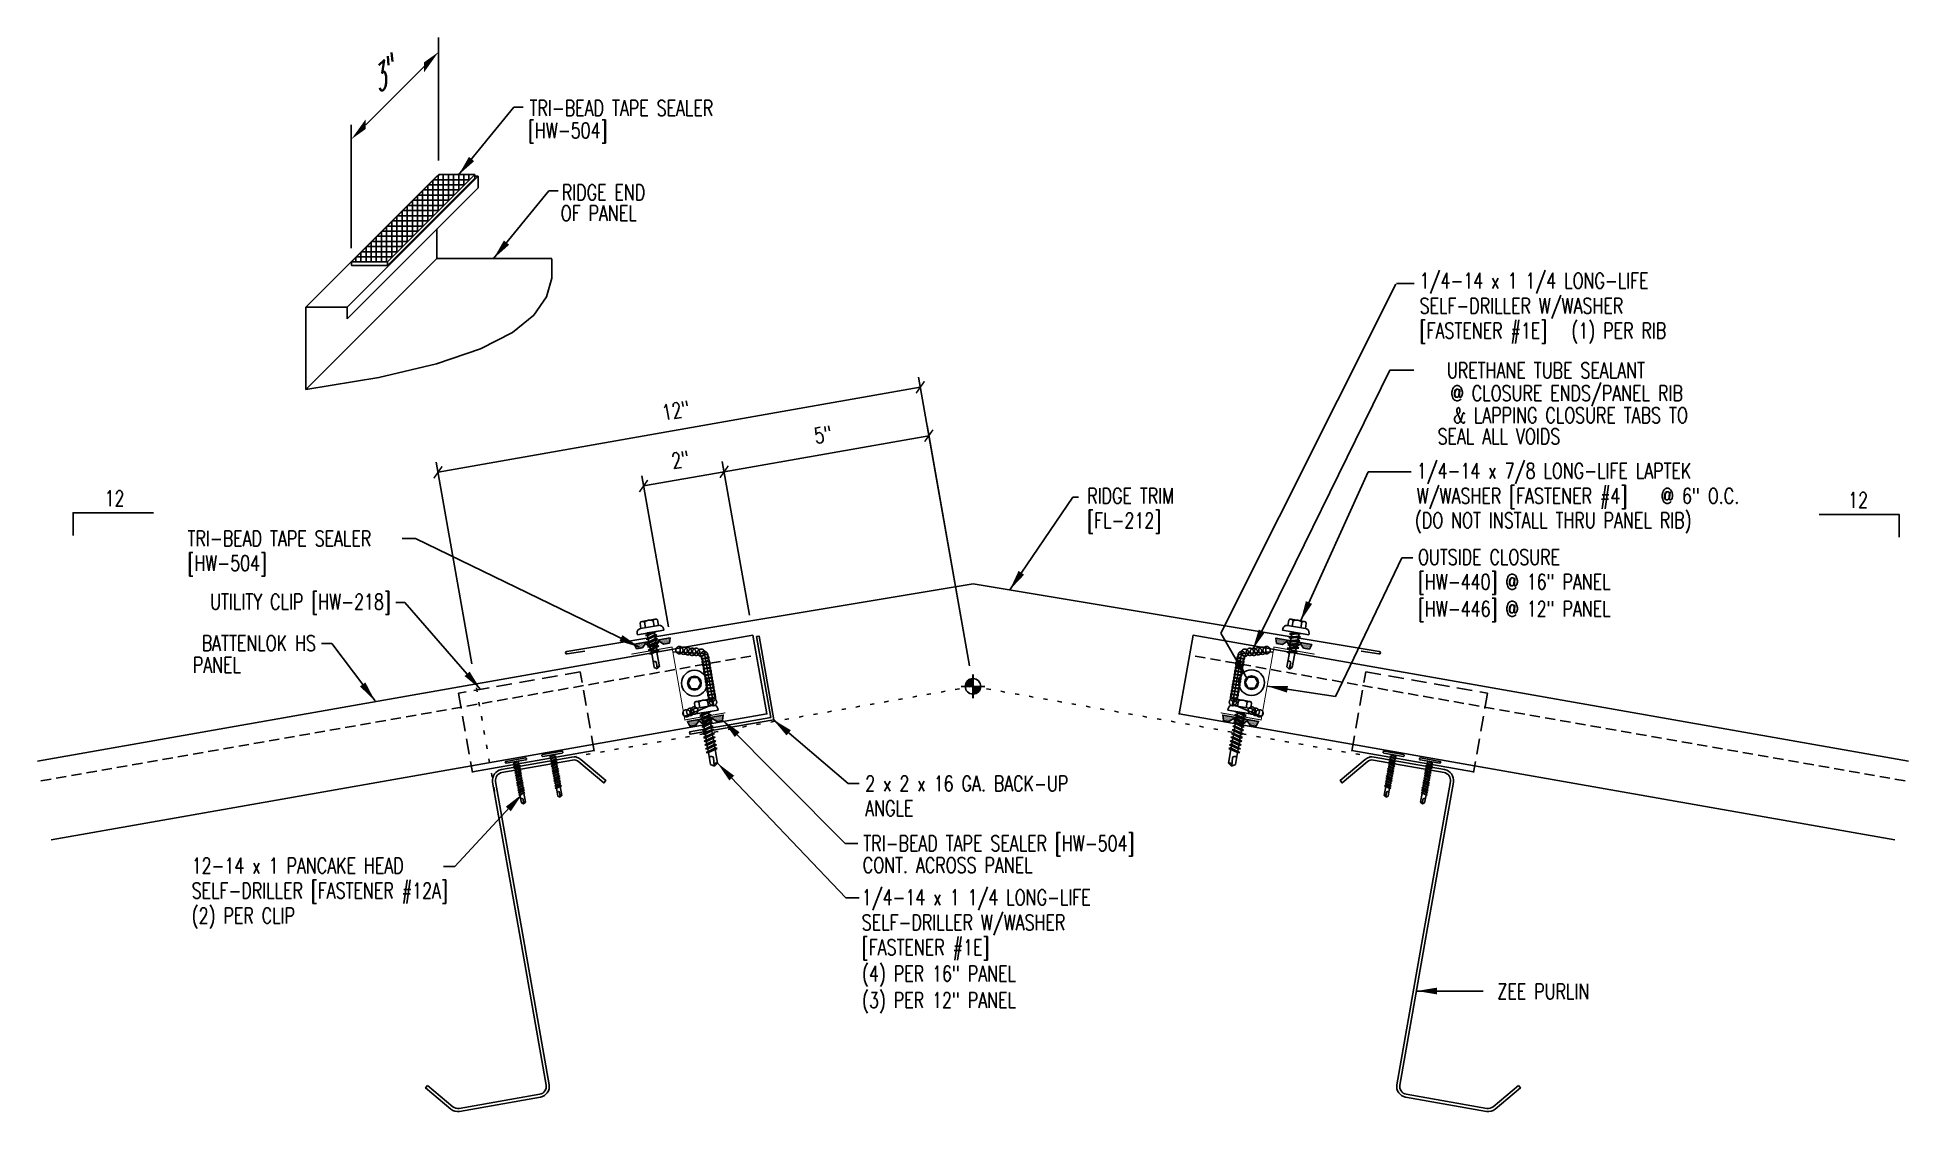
# Model space of a CAD drawing. Header units: inches. Extents: x 0.8 to 46.2, y 15.2 to 41.3.
import ezdxf
from ezdxf.enums import TextEntityAlignment as Align

# ---------------------------------------------------------------- set-up
doc = ezdxf.new("R2010")
doc.units = ezdxf.units.IN
doc.header["$MEASUREMENT"] = 0
for name, pattern in [('CENTER2', [1.125, 0.75, -0.125, 0.125, -0.125]), ('DASH2', [0.1875, 0.125, -0.0625]), ('DOT', [0.25, 0, -0.25]), ('HIDDEN2', [0.1875, 0.125, -0.0625])]:
    doc.linetypes.add(name, pattern=pattern)
for name, color, linetype in [('clip', 5, 'Continuous'), ('CLO', 3, 'Continuous'), ('DIM', 2, 'Continuous'), ('FASTENER', 9, 'Continuous'), ('MARK', 1, 'Continuous'), ('PANEL', 11, 'Continuous'), ('PURLIN', 1, 'Continuous'), ('SEALANT', 253, 'CENTER2'), ('SECTION', 11, 'Continuous'), ('STLA', 12, 'Continuous'), ('TAPE', 8, 'Continuous'), ('TEXT', 2, 'Continuous'), ('TEXT1', 7, 'Continuous'), ('TRIM', 6, 'Continuous')]:
    doc.layers.add(name, color=color, linetype=linetype)
doc.styles.add('ROMANS', font='ROMANS.SHX', dxfattribs={"width": 0.75, "height": 0.5})
doc.styles.add('TEXT1', font='ROMANS.shx', dxfattribs={"width": 0.75, "height": 0.375})
doc.dimstyles.new('DETAIL', dxfattribs={"dimscale": 4, "dimtxt": 0.375, "dimasz": 0.0625, "dimexe": 0.0625, "dimexo": 0.125, "dimgap": 0.0625, "dimtad": 1, "dimdec": 4, "dimzin": 3, "dimdsep": 46, "dimlunit": 4, "dimtxsty": 'TEXT1', "dimblk": 'ARCHTICK', "dimcen": 0.0625, "dimclrd": 7, "dimclre": 7, "dimclrt": 2, "dimadec": 0, "dimazin": 0, "dimtfac": 0.59375, "dimtdec": 4, "dimtmove": 0, "dimatfit": 3, "dimfxl": 0, "dimfrac": 2, "dimtolj": 1, "dimtzin": 3, "dimarcsym": 0})
doc.dimstyles.new('DETAIL$7', dxfattribs={"dimscale": 4, "dimtxt": 0.375, "dimasz": 0.125, "dimexe": 0.0625, "dimexo": 0.125, "dimgap": 0.0625, "dimtad": 1, "dimdec": 4, "dimzin": 3, "dimdsep": 46, "dimlunit": 4, "dimtxsty": 'TEXT1', "dimblk": 'ARCHTICK', "dimcen": 0.0625, "dimclrd": 7, "dimclre": 7, "dimclrt": 2, "dimadec": 0, "dimazin": 0, "dimtfac": 0.59375, "dimtdec": 4, "dimtmove": 0, "dimatfit": 3, "dimfxl": 0, "dimfrac": 2, "dimtolj": 1, "dimtzin": 3, "dimarcsym": 0})

msp = doc.modelspace()

# ---------------------------------------------------------------- texts
at = {"layer": 'TEXT', "style": 'TEXT1', "width": 0.75}
for s, p in [('TRI-BEAD TAPE SEALER', (12.75042, 39.40885)), ('[HW-504]', (12.71407, 38.86537)), ('RIDGE END ', (13.53576, 37.36085)), ('OF PANEL', (13.51011, 36.85483)), ('RIDGE TRIM', (26.29038, 29.99215)), ('[FL-212]', (26.29038, 29.39215)), ('(DO NOT INSTALL THRU PANEL RIB)', (34.24718, 29.39734)), ('OUTSIDE CLOSURE', (34.32083, 28.50499)), ('[HW-440] @ 16" PANEL', (34.32083, 27.90499)), ('[HW-446] @ 12" PANEL', (34.32083, 27.24795)), ('2 x 2 x 16 GA. BACK-UP', (20.90006, 23.00497)), ('ANGLE', (20.90006, 22.40497)), ('TRI-BEAD TAPE SEALER [HW-504]', (20.85442, 21.55424)), ('12-14 x 1 PANCAKE HEAD', (4.54906, 21.01214)), ('CONT. ACROSS PANEL', (20.84156, 21.02424)), ('SELF-DRILLER [FASTENER #12A]', (4.54906, 20.405)), ('(2) PER CLIP', (4.54906, 19.79785)), ('(4) PER 16" PANEL', (20.82377, 18.3897)), ('(3) PER 12" PANEL', (20.82377, 17.7444))]:
    msp.add_text(s, height=0.375, dxfattribs=at).set_placement(p)
for s, p in [('URETHANE TUBE SEALANT', (39.83094, 33.03884)), ('@ CLOSURE ENDS/PANEL RIB', (40.74965, 32.48263)), ('& LAPPING CLOSURE TABS TO', (40.87146, 31.9483)), ('SEAL ALL VOIDS', (37.77332, 31.43646)), ('UTILITY CLIP [HW-218]', (9.38243, 27.42119)), ('BATTENLOK HS', (7.56476, 26.41448)), ('PANEL', (5.74691, 25.88558)), ('ZEE PURLIN', (38.47963, 17.95773))]:
    msp.add_text(s, height=0.375, dxfattribs=at).set_placement(p, align=Align.RIGHT)
at = {"layer": 'TEXT1', "color": 2, "style": 'ROMANS', "oblique": 40, "width": 0.75}
msp.add_text('3"', height=0.5, rotation=45, dxfattribs=at).set_placement((9.09464, 39.93084))

# ---------------------------------------------------------------- blocks, each defined once
blk = doc.blocks.new('_ArchTick')
at = {"color": 0, "linetype": 'ByBlock', "const_width": 0.15}
blk.add_lwpolyline([(-0.5, -0.5), (0.5, 0.5)], dxfattribs=at)
blk = doc.blocks.new('*D14')
at = {"layer": 'DEFPOINTS', "color": 0}
for p in [(22.444, 31.64), (18.175, 26.794), (23.517, 25.557)]:
    blk.add_point(p, dxfattribs=at)
at = {"layer": 'DIM', "color": 7, "lineweight": -2}
for p, q in [((23.43, 26.049), (22.4, 31.887)), ((17.475, 30.764), (22.444, 31.64)), ((18.088, 27.286), (17.431, 31.01))]:
    blk.add_line(p, q, dxfattribs=at)
at = {"layer": 'DIM', "color": 7, "lineweight": -2, "xscale": 0.25, "yscale": 0.25, "zscale": 0.25}
for p, rotation in [((22.444, 31.64), 10.00000000000004), ((17.475, 30.764), 190.0000000000001)]:
    blk.add_blockref('_ArchTick', p, dxfattribs=dict(at, rotation=rotation))
at = {"layer": 'DIM', "color": 2, "insert": (19.877, 31.668), "char_height": 0.375, "attachment_point": 5, "rotation": 10, "style": 'TEXT1'}
blk.add_mtext('\\A1;5"', dxfattribs=at)
blk = doc.blocks.new('*D15')
at = {"layer": 'DEFPOINTS', "color": 0}
for p in [(22.237, 32.816), (11.436, 25.609), (23.517, 25.557)]:
    blk.add_point(p, dxfattribs=at)
at = {"layer": 'DIM', "color": 7, "lineweight": -2}
for p, q in [((10.529, 30.752), (22.237, 32.816)), ((23.43, 26.049), (22.193, 33.062)), ((11.349, 26.101), (10.485, 30.998))]:
    blk.add_line(p, q, dxfattribs=at)
at = {"layer": 'DIM', "color": 7, "lineweight": -2, "xscale": 0.25, "yscale": 0.25, "zscale": 0.25}
for p, rotation in [((22.237, 32.816), 10.00000000000004), ((10.529, 30.752), 190.0000000000001)]:
    blk.add_blockref('_ArchTick', p, dxfattribs=dict(at, rotation=rotation))
at = {"layer": 'DIM', "color": 2, "insert": (16.301, 32.25), "char_height": 0.375, "attachment_point": 5, "rotation": 10, "style": 'TEXT1'}
blk.add_mtext('\\A1;12"', dxfattribs=at)
blk = doc.blocks.new('*D16')
at = {"layer": 'DEFPOINTS', "color": 0}
for p in [(17.475, 30.764), (16.209, 26.509), (18.175, 26.794)]:
    blk.add_point(p, dxfattribs=at)
at = {"layer": 'DIM', "color": 7, "lineweight": -2}
for p, q in [((18.088, 27.286), (17.431, 31.01)), ((16.122, 27.001), (15.476, 30.666)), ((15.519, 30.419), (17.475, 30.764))]:
    blk.add_line(p, q, dxfattribs=at)
at = {"layer": 'DIM', "color": 7, "lineweight": -2, "xscale": 0.25, "yscale": 0.25, "zscale": 0.25}
for p, rotation in [((17.475, 30.764), 10.00000000000004), ((15.519, 30.419), 190.0000000000001)]:
    blk.add_blockref('_ArchTick', p, dxfattribs=dict(at, rotation=rotation))
at = {"layer": 'DIM', "color": 2, "insert": (16.415, 31.058), "char_height": 0.375, "attachment_point": 5, "rotation": 10, "style": 'TEXT1'}
blk.add_mtext('\\A1;2"', dxfattribs=at)
blk = doc.blocks.new('A$C23AA14D5')
at = {"layer": 'CLO', "const_width": 0.0239}
blk.add_lwpolyline([(2.284, 0.187), (1.299, 0.014), (0.987, 1.785), (0.002, 1.611)], dxfattribs=at)
at = {"layer": 'CLO'}
blk.add_lwpolyline([(1.285, 0.094), (1.993, 0.397), (1.776, 1.628), (1.007, 1.67)], dxfattribs=at)
blk = doc.blocks.new('MB_DW4')
at = {"layer": 'FASTENER'}
for p, q in [((-0.326, 0.071), (-0.326, 0.037)), ((-0.326, 0.037), (0.322, 0.037)), ((-0.226, 0.171), (0.214, 0.171)), ((-0.217, 0.305), (-0.217, 0.171)), ((-0.163, 0.337), (0.159, 0.337)), ((-0.141, -0.014), (0.037, 0.037)), ((-0.108, 0.305), (-0.108, 0.171)), ((-0.105, -0.034), (0.137, 0.035)), ((-0.088, 0.037), (-0.088, 0.001)), ((-0.088, 0.037), (0.085, 0.037)), ((0.085, 0.037), (0.134, 0.037)), ((0.085, 0.02), (0.085, -0.041)), ((0.105, 0.305), (0.105, 0.171)), ((0.137, 0.035), (0.134, 0.037)), ((0.214, 0.305), (0.214, 0.171)), ((0.322, 0.071), (0.322, 0.037)), ((-0.105, -0.034), (-0.141, -0.014)), ((-0.141, -0.105), (0.102, -0.036)), ((-0.105, -0.125), (-0.141, -0.105)), ((-0.141, -0.196), (0.102, -0.127)), ((-0.105, -0.216), (-0.141, -0.196)), ((-0.141, -0.287), (0.102, -0.217)), ((-0.105, -0.307), (-0.141, -0.287)), ((-0.141, -0.378), (0.102, -0.308)), ((-0.105, -0.398), (-0.141, -0.378)), ((-0.122, -0.463), (0.089, -0.403)), ((-0.105, -0.125), (0.137, -0.056)), ((-0.105, -0.216), (0.137, -0.147)), ((-0.105, -0.307), (0.137, -0.238)), ((-0.105, -0.398), (0.137, -0.328)), ((-0.088, -0.029), (-0.088, -0.09)), ((-0.088, -0.12), (-0.088, -0.181)), ((-0.084, -0.27), (-0.088, -0.211)), ((-0.086, -0.483), (0.124, -0.423)), ((-0.078, -0.36), (-0.082, -0.3)), ((-0.071, -0.449), (-0.075, -0.389)), ((0.063, -0.515), (0.068, -0.439)), ((0.071, -0.408), (0.075, -0.346)), ((0.077, -0.315), (0.082, -0.253)), ((0.084, -0.223), (0.085, -0.211)), ((0.085, -0.071), (0.085, -0.131)), ((0.085, -0.162), (0.085, -0.211)), ((0.124, -0.423), (0.089, -0.403)), ((0.137, -0.056), (0.102, -0.036)), ((0.137, -0.147), (0.102, -0.127)), ((0.137, -0.238), (0.102, -0.217)), ((0.137, -0.328), (0.102, -0.308)), ((-0.086, -0.483), (-0.122, -0.463)), ((-0.066, -0.516), (-0.069, -0.478)), ((-0.066, -0.516), (-0.066, -0.82)), ((-0.002, -0.866), (-0.066, -0.82)), ((-0.003, -0.854), (0.009, -0.714)), ((-0.002, -0.866), (0.063, -0.82)), ((0.063, -0.516), (0.063, -0.82))]:
    blk.add_line(p, q, dxfattribs=at)
for centre, radius, start, end in [((-0.226, 0.071), 0.1, 90, 180), ((-0.163, 0.274), 0.0628, 29.8754, 150.1246), ((-0.002, 0.141), 0.196, 56.9974, 123.0026), ((0.159, 0.274), 0.0628, 29.8754, 150.1246), ((0.222, 0.071), 0.1, 0, 90), ((-0.036, -0.723), 0.0461, 11.1445, 130.906), ((0.039, -0.855), 0.0422, 55.4585, 194.8454), ((0.073, -0.516), 0.01, 175.9484, 180)]:
    blk.add_arc(centre, radius, start, end, dxfattribs=at)
blk = doc.blocks.new('*X6')
at = {"color": 0}
for p, q in [((-0.434, 0.135), (-0.434, 0.135)), ((-0.434, 0.123), (-0.434, 0.123)), ((-0.422, 0.141), (-0.422, 0.141)), ((-0.422, 0.129), (-0.422, 0.129)), ((-0.422, 0.117), (-0.422, 0.117)), ((-0.422, 0.105), (-0.422, 0.105)), ((-0.422, 0.094), (-0.422, 0.094)), ((-0.422, 0.082), (-0.422, 0.082)), ((-0.41, 0.135), (-0.41, 0.135)), ((-0.41, 0.123), (-0.41, 0.123)), ((-0.41, 0.111), (-0.41, 0.111)), ((-0.41, 0.1), (-0.41, 0.1)), ((-0.41, 0.088), (-0.41, 0.088)), ((-0.41, 0.076), (-0.41, 0.076)), ((-0.41, 0.064), (-0.41, 0.064)), ((-0.41, 0.053), (-0.41, 0.053)), ((-0.41, 0.041), (-0.41, 0.041)), ((-0.398, 0.141), (-0.398, 0.141)), ((-0.398, 0.129), (-0.398, 0.129)), ((-0.398, 0.117), (-0.398, 0.117)), ((-0.398, 0.105), (-0.398, 0.105)), ((-0.398, 0.094), (-0.398, 0.094)), ((-0.398, 0.082), (-0.398, 0.082)), ((-0.398, 0.07), (-0.398, 0.07)), ((-0.398, 0.059), (-0.398, 0.059)), ((-0.398, 0.047), (-0.398, 0.047)), ((-0.398, 0.035), (-0.398, 0.035)), ((-0.398, 0.023), (-0.398, 0.023)), ((-0.387, 0.135), (-0.387, 0.135)), ((-0.387, 0.123), (-0.387, 0.123)), ((-0.387, 0.111), (-0.387, 0.111)), ((-0.387, 0.1), (-0.387, 0.1)), ((-0.387, 0.088), (-0.387, 0.088)), ((-0.387, 0.076), (-0.387, 0.076)), ((-0.387, 0.064), (-0.387, 0.064)), ((-0.387, 0.053), (-0.387, 0.053)), ((-0.387, 0.041), (-0.387, 0.041)), ((-0.387, 0.029), (-0.387, 0.029)), ((-0.375, 0.141), (-0.375, 0.141)), ((-0.375, 0.129), (-0.375, 0.129)), ((-0.375, 0.117), (-0.375, 0.117)), ((-0.375, 0.105), (-0.375, 0.105)), ((-0.375, 0.094), (-0.375, 0.094)), ((-0.375, 0.082), (-0.375, 0.082)), ((-0.375, 0.07), (-0.375, 0.07)), ((-0.375, 0.059), (-0.375, 0.059)), ((-0.375, 0.047), (-0.375, 0.047)), ((-0.375, 0.035), (-0.375, 0.035)), ((-0.375, 0.023), (-0.375, 0.023)), ((-0.363, 0.135), (-0.363, 0.135)), ((-0.363, 0.123), (-0.363, 0.123)), ((-0.363, 0.111), (-0.363, 0.111)), ((-0.363, 0.1), (-0.363, 0.1)), ((-0.363, 0.088), (-0.363, 0.088)), ((-0.363, 0.076), (-0.363, 0.076)), ((-0.363, 0.064), (-0.363, 0.064)), ((-0.363, 0.053), (-0.363, 0.053)), ((-0.363, 0.041), (-0.363, 0.041)), ((-0.363, 0.029), (-0.363, 0.029)), ((-0.352, 0.141), (-0.352, 0.141)), ((-0.352, 0.129), (-0.352, 0.129)), ((-0.352, 0.117), (-0.352, 0.117)), ((-0.352, 0.105), (-0.352, 0.105)), ((-0.352, 0.094), (-0.352, 0.094)), ((-0.352, 0.082), (-0.352, 0.082)), ((-0.352, 0.07), (-0.352, 0.07)), ((-0.352, 0.059), (-0.352, 0.059)), ((-0.352, 0.047), (-0.352, 0.047)), ((-0.352, 0.035), (-0.352, 0.035)), ((-0.352, 0.023), (-0.352, 0.023)), ((-0.34, 0.135), (-0.34, 0.135)), ((-0.34, 0.123), (-0.34, 0.123)), ((-0.34, 0.111), (-0.34, 0.111)), ((-0.34, 0.1), (-0.34, 0.1)), ((-0.34, 0.088), (-0.34, 0.088)), ((-0.34, 0.076), (-0.34, 0.076)), ((-0.34, 0.064), (-0.34, 0.064)), ((-0.34, 0.053), (-0.34, 0.053)), ((-0.34, 0.041), (-0.34, 0.041)), ((-0.34, 0.029), (-0.34, 0.029)), ((-0.328, 0.141), (-0.328, 0.141)), ((-0.328, 0.129), (-0.328, 0.129)), ((-0.328, 0.117), (-0.328, 0.117)), ((-0.328, 0.105), (-0.328, 0.105)), ((-0.328, 0.094), (-0.328, 0.094)), ((-0.328, 0.082), (-0.328, 0.082)), ((-0.328, 0.07), (-0.328, 0.07)), ((-0.328, 0.059), (-0.328, 0.059)), ((-0.328, 0.047), (-0.328, 0.047)), ((-0.328, 0.035), (-0.328, 0.035)), ((-0.328, 0.023), (-0.328, 0.023)), ((-0.316, 0.135), (-0.316, 0.135)), ((-0.316, 0.123), (-0.316, 0.123)), ((-0.316, 0.111), (-0.316, 0.111)), ((-0.316, 0.1), (-0.316, 0.1)), ((-0.316, 0.088), (-0.316, 0.088)), ((-0.316, 0.076), (-0.316, 0.076)), ((-0.316, 0.064), (-0.316, 0.064)), ((-0.316, 0.053), (-0.316, 0.053)), ((-0.316, 0.041), (-0.316, 0.041)), ((-0.316, 0.029), (-0.316, 0.029)), ((-0.305, 0.141), (-0.305, 0.141)), ((-0.305, 0.129), (-0.305, 0.129)), ((-0.305, 0.117), (-0.305, 0.117)), ((-0.305, 0.105), (-0.305, 0.105)), ((-0.305, 0.094), (-0.305, 0.094)), ((-0.305, 0.082), (-0.305, 0.082)), ((-0.305, 0.07), (-0.305, 0.07)), ((-0.305, 0.059), (-0.305, 0.059)), ((-0.305, 0.047), (-0.305, 0.047)), ((-0.305, 0.035), (-0.305, 0.035)), ((-0.305, 0.023), (-0.305, 0.023)), ((-0.293, 0.135), (-0.293, 0.135)), ((-0.293, 0.123), (-0.293, 0.123)), ((-0.293, 0.111), (-0.293, 0.111)), ((-0.293, 0.1), (-0.293, 0.1)), ((-0.293, 0.088), (-0.293, 0.088)), ((-0.293, 0.076), (-0.293, 0.076)), ((-0.293, 0.064), (-0.293, 0.064)), ((-0.293, 0.053), (-0.293, 0.053)), ((-0.293, 0.041), (-0.293, 0.041)), ((-0.293, 0.029), (-0.293, 0.029)), ((-0.281, 0.141), (-0.281, 0.141)), ((-0.281, 0.129), (-0.281, 0.129)), ((-0.281, 0.117), (-0.281, 0.117)), ((-0.281, 0.105), (-0.281, 0.105)), ((-0.281, 0.094), (-0.281, 0.094)), ((-0.281, 0.082), (-0.281, 0.082)), ((-0.281, 0.07), (-0.281, 0.07)), ((-0.281, 0.059), (-0.281, 0.059)), ((-0.281, 0.047), (-0.281, 0.047)), ((-0.281, 0.035), (-0.281, 0.035)), ((-0.281, 0.023), (-0.281, 0.023)), ((-0.27, 0.135), (-0.27, 0.135)), ((-0.27, 0.123), (-0.27, 0.123)), ((-0.27, 0.111), (-0.27, 0.111)), ((-0.27, 0.1), (-0.27, 0.1)), ((-0.27, 0.088), (-0.27, 0.088)), ((-0.27, 0.076), (-0.27, 0.076)), ((-0.27, 0.064), (-0.27, 0.064)), ((-0.27, 0.053), (-0.27, 0.053)), ((-0.27, 0.041), (-0.27, 0.041)), ((-0.27, 0.029), (-0.27, 0.029)), ((-0.258, 0.141), (-0.258, 0.141)), ((-0.258, 0.129), (-0.258, 0.129)), ((-0.258, 0.117), (-0.258, 0.117)), ((-0.258, 0.105), (-0.258, 0.105)), ((-0.258, 0.094), (-0.258, 0.094)), ((-0.258, 0.082), (-0.258, 0.082)), ((-0.258, 0.07), (-0.258, 0.07)), ((-0.258, 0.059), (-0.258, 0.059)), ((-0.258, 0.047), (-0.258, 0.047)), ((-0.258, 0.035), (-0.258, 0.035)), ((-0.258, 0.023), (-0.258, 0.023)), ((-0.246, 0.135), (-0.246, 0.135)), ((-0.246, 0.123), (-0.246, 0.123)), ((-0.246, 0.111), (-0.246, 0.111)), ((-0.246, 0.1), (-0.246, 0.1)), ((-0.246, 0.088), (-0.246, 0.088)), ((-0.246, 0.076), (-0.246, 0.076)), ((-0.246, 0.064), (-0.246, 0.064)), ((-0.246, 0.053), (-0.246, 0.053)), ((-0.246, 0.041), (-0.246, 0.041)), ((-0.234, 0.141), (-0.234, 0.141)), ((-0.234, 0.129), (-0.234, 0.129)), ((-0.234, 0.117), (-0.234, 0.117)), ((-0.234, 0.105), (-0.234, 0.105)), ((-0.234, 0.094), (-0.234, 0.094)), ((-0.234, 0.082), (-0.234, 0.082)), ((-0.234, 0.07), (-0.234, 0.07)), ((-0.234, 0.059), (-0.234, 0.059)), ((-0.234, 0.047), (-0.234, 0.047)), ((-0.223, 0.135), (-0.223, 0.135)), ((-0.223, 0.123), (-0.223, 0.123)), ((-0.223, 0.111), (-0.223, 0.111)), ((-0.223, 0.1), (-0.223, 0.1)), ((-0.223, 0.088), (-0.223, 0.088)), ((-0.223, 0.076), (-0.223, 0.076)), ((-0.223, 0.064), (-0.223, 0.064)), ((-0.211, 0.141), (-0.211, 0.141)), ((-0.211, 0.129), (-0.211, 0.129)), ((-0.211, 0.117), (-0.211, 0.117)), ((-0.211, 0.105), (-0.211, 0.105)), ((-0.211, 0.094), (-0.211, 0.094)), ((-0.211, 0.082), (-0.211, 0.082)), ((-0.211, 0.07), (-0.211, 0.07)), ((-0.199, 0.135), (-0.199, 0.135)), ((-0.199, 0.123), (-0.199, 0.123)), ((-0.199, 0.111), (-0.199, 0.111)), ((-0.199, 0.1), (-0.199, 0.1)), ((-0.199, 0.088), (-0.199, 0.088)), ((-0.188, 0.141), (-0.188, 0.141)), ((-0.188, 0.129), (-0.188, 0.129)), ((-0.188, 0.117), (-0.188, 0.117)), ((-0.188, 0.105), (-0.188, 0.105)), ((-0.188, 0.094), (-0.188, 0.094)), ((-0.176, 0.135), (-0.176, 0.135)), ((-0.176, 0.123), (-0.176, 0.123)), ((-0.176, 0.111), (-0.176, 0.111)), ((-0.164, 0.141), (-0.164, 0.141)), ((-0.164, 0.129), (-0.164, 0.129)), ((-0.164, 0.117), (-0.164, 0.117)), ((-0.164, 0.105), (-0.164, 0.105)), ((-0.152, 0.135), (-0.152, 0.135)), ((-0.152, 0.123), (-0.152, 0.123)), ((-0.152, 0.111), (-0.152, 0.111)), ((-0.152, 0.1), (-0.152, 0.1)), ((-0.141, 0.141), (-0.141, 0.141)), ((-0.141, 0.129), (-0.141, 0.129)), ((-0.141, 0.117), (-0.141, 0.117)), ((-0.141, 0.105), (-0.141, 0.105)), ((-0.141, 0.094), (-0.141, 0.094)), ((-0.141, 0.082), (-0.141, 0.082)), ((-0.129, 0.135), (-0.129, 0.135)), ((-0.129, 0.123), (-0.129, 0.123)), ((-0.129, 0.111), (-0.129, 0.111)), ((-0.129, 0.1), (-0.129, 0.1)), ((-0.129, 0.088), (-0.129, 0.088)), ((-0.129, 0.076), (-0.129, 0.076)), ((-0.117, 0.141), (-0.117, 0.141)), ((-0.117, 0.129), (-0.117, 0.129)), ((-0.117, 0.117), (-0.117, 0.117)), ((-0.117, 0.105), (-0.117, 0.105)), ((-0.117, 0.094), (-0.117, 0.094)), ((-0.117, 0.082), (-0.117, 0.082)), ((-0.117, 0.07), (-0.117, 0.07)), ((-0.117, 0.059), (-0.117, 0.059)), ((-0.105, 0.135), (-0.105, 0.135)), ((-0.105, 0.123), (-0.105, 0.123)), ((-0.105, 0.111), (-0.105, 0.111)), ((-0.105, 0.1), (-0.105, 0.1)), ((-0.105, 0.088), (-0.105, 0.088)), ((-0.105, 0.076), (-0.105, 0.076)), ((-0.105, 0.064), (-0.105, 0.064)), ((-0.105, 0.053), (-0.105, 0.053)), ((-0.094, 0.141), (-0.094, 0.141)), ((-0.094, 0.129), (-0.094, 0.129)), ((-0.094, 0.117), (-0.094, 0.117)), ((-0.094, 0.105), (-0.094, 0.105)), ((-0.094, 0.094), (-0.094, 0.094)), ((-0.094, 0.082), (-0.094, 0.082)), ((-0.094, 0.07), (-0.094, 0.07)), ((-0.094, 0.059), (-0.094, 0.059)), ((-0.094, 0.047), (-0.094, 0.047)), ((-0.094, 0.035), (-0.094, 0.035)), ((-0.082, 0.135), (-0.082, 0.135)), ((-0.082, 0.123), (-0.082, 0.123)), ((-0.082, 0.111), (-0.082, 0.111)), ((-0.082, 0.1), (-0.082, 0.1)), ((-0.082, 0.088), (-0.082, 0.088)), ((-0.082, 0.076), (-0.082, 0.076)), ((-0.082, 0.064), (-0.082, 0.064)), ((-0.082, 0.053), (-0.082, 0.053)), ((-0.082, 0.041), (-0.082, 0.041)), ((-0.082, 0.029), (-0.082, 0.029)), ((-0.07, 0.141), (-0.07, 0.141)), ((-0.07, 0.129), (-0.07, 0.129)), ((-0.07, 0.117), (-0.07, 0.117)), ((-0.07, 0.105), (-0.07, 0.105)), ((-0.07, 0.094), (-0.07, 0.094)), ((-0.07, 0.082), (-0.07, 0.082)), ((-0.07, 0.07), (-0.07, 0.07)), ((-0.07, 0.059), (-0.07, 0.059)), ((-0.07, 0.047), (-0.07, 0.047)), ((-0.07, 0.035), (-0.07, 0.035)), ((-0.07, 0.023), (-0.07, 0.023)), ((-0.059, 0.135), (-0.059, 0.135)), ((-0.059, 0.123), (-0.059, 0.123)), ((-0.059, 0.111), (-0.059, 0.111)), ((-0.059, 0.1), (-0.059, 0.1)), ((-0.059, 0.088), (-0.059, 0.088)), ((-0.059, 0.076), (-0.059, 0.076)), ((-0.059, 0.064), (-0.059, 0.064)), ((-0.059, 0.053), (-0.059, 0.053)), ((-0.059, 0.041), (-0.059, 0.041)), ((-0.059, 0.029), (-0.059, 0.029)), ((-0.047, 0.141), (-0.047, 0.141)), ((-0.047, 0.129), (-0.047, 0.129)), ((-0.047, 0.117), (-0.047, 0.117)), ((-0.047, 0.105), (-0.047, 0.105)), ((-0.047, 0.094), (-0.047, 0.094)), ((-0.047, 0.082), (-0.047, 0.082)), ((-0.047, 0.07), (-0.047, 0.07)), ((-0.047, 0.059), (-0.047, 0.059)), ((-0.047, 0.047), (-0.047, 0.047)), ((-0.047, 0.035), (-0.047, 0.035)), ((-0.047, 0.023), (-0.047, 0.023)), ((-0.035, 0.135), (-0.035, 0.135)), ((-0.035, 0.123), (-0.035, 0.123)), ((-0.035, 0.111), (-0.035, 0.111)), ((-0.035, 0.1), (-0.035, 0.1)), ((-0.035, 0.088), (-0.035, 0.088)), ((-0.035, 0.076), (-0.035, 0.076)), ((-0.035, 0.064), (-0.035, 0.064)), ((-0.035, 0.053), (-0.035, 0.053)), ((-0.035, 0.041), (-0.035, 0.041)), ((-0.035, 0.029), (-0.035, 0.029)), ((-0.023, 0.141), (-0.023, 0.141)), ((-0.023, 0.129), (-0.023, 0.129)), ((-0.023, 0.117), (-0.023, 0.117)), ((-0.023, 0.105), (-0.023, 0.105)), ((-0.023, 0.094), (-0.023, 0.094)), ((-0.023, 0.082), (-0.023, 0.082)), ((-0.023, 0.07), (-0.023, 0.07)), ((-0.023, 0.059), (-0.023, 0.059)), ((-0.023, 0.047), (-0.023, 0.047)), ((-0.023, 0.035), (-0.023, 0.035)), ((-0.023, 0.023), (-0.023, 0.023)), ((-0.012, 0.135), (-0.012, 0.135)), ((-0.012, 0.123), (-0.012, 0.123)), ((-0.012, 0.111), (-0.012, 0.111)), ((-0.012, 0.1), (-0.012, 0.1)), ((-0.012, 0.088), (-0.012, 0.088)), ((-0.012, 0.076), (-0.012, 0.076)), ((-0.012, 0.064), (-0.012, 0.064)), ((-0.012, 0.053), (-0.012, 0.053)), ((-0.012, 0.041), (-0.012, 0.041)), ((-0.012, 0.029), (-0.012, 0.029)), ((0, 0.141), (0, 0.141)), ((0, 0.129), (0, 0.129)), ((0, 0.117), (0, 0.117)), ((0, 0.105), (0, 0.105)), ((0, 0.094), (0, 0.094)), ((0, 0.082), (0, 0.082)), ((0, 0.07), (0, 0.07)), ((0, 0.059), (0, 0.059)), ((0, 0.047), (0, 0.047)), ((0, 0.035), (0, 0.035)), ((0, 0.023), (0, 0.023)), ((0.012, 0.135), (0.012, 0.135)), ((0.012, 0.123), (0.012, 0.123)), ((0.012, 0.111), (0.012, 0.111)), ((0.012, 0.1), (0.012, 0.1)), ((0.012, 0.088), (0.012, 0.088)), ((0.012, 0.076), (0.012, 0.076)), ((0.012, 0.064), (0.012, 0.064)), ((0.012, 0.053), (0.012, 0.053)), ((0.012, 0.041), (0.012, 0.041)), ((0.012, 0.029), (0.012, 0.029)), ((0.023, 0.141), (0.023, 0.141)), ((0.023, 0.129), (0.023, 0.129)), ((0.023, 0.117), (0.023, 0.117)), ((0.023, 0.105), (0.023, 0.105)), ((0.023, 0.094), (0.023, 0.094)), ((0.023, 0.082), (0.023, 0.082)), ((0.023, 0.07), (0.023, 0.07)), ((0.023, 0.059), (0.023, 0.059)), ((0.023, 0.047), (0.023, 0.047)), ((0.023, 0.035), (0.023, 0.035)), ((0.023, 0.023), (0.023, 0.023)), ((0.035, 0.135), (0.035, 0.135)), ((0.035, 0.123), (0.035, 0.123)), ((0.035, 0.111), (0.035, 0.111)), ((0.035, 0.1), (0.035, 0.1)), ((0.035, 0.088), (0.035, 0.088)), ((0.035, 0.076), (0.035, 0.076)), ((0.035, 0.064), (0.035, 0.064)), ((0.035, 0.053), (0.035, 0.053)), ((0.035, 0.041), (0.035, 0.041)), ((0.035, 0.029), (0.035, 0.029)), ((0.047, 0.141), (0.047, 0.141)), ((0.047, 0.129), (0.047, 0.129)), ((0.047, 0.117), (0.047, 0.117)), ((0.047, 0.105), (0.047, 0.105)), ((0.047, 0.094), (0.047, 0.094)), ((0.047, 0.082), (0.047, 0.082)), ((0.047, 0.07), (0.047, 0.07)), ((0.047, 0.059), (0.047, 0.059)), ((0.047, 0.047), (0.047, 0.047)), ((0.047, 0.035), (0.047, 0.035)), ((0.047, 0.023), (0.047, 0.023)), ((0.059, 0.135), (0.059, 0.135)), ((0.059, 0.123), (0.059, 0.123)), ((0.059, 0.111), (0.059, 0.111)), ((0.059, 0.1), (0.059, 0.1)), ((0.059, 0.088), (0.059, 0.088)), ((0.059, 0.076), (0.059, 0.076)), ((0.059, 0.064), (0.059, 0.064)), ((0.059, 0.053), (0.059, 0.053)), ((0.059, 0.041), (0.059, 0.041)), ((0.059, 0.029), (0.059, 0.029)), ((0.07, 0.141), (0.07, 0.141)), ((0.07, 0.129), (0.07, 0.129)), ((0.07, 0.117), (0.07, 0.117)), ((0.07, 0.105), (0.07, 0.105)), ((0.07, 0.094), (0.07, 0.094)), ((0.07, 0.082), (0.07, 0.082)), ((0.07, 0.07), (0.07, 0.07)), ((0.07, 0.059), (0.07, 0.059)), ((0.07, 0.047), (0.07, 0.047)), ((0.07, 0.035), (0.07, 0.035)), ((0.07, 0.023), (0.07, 0.023)), ((0.082, 0.135), (0.082, 0.135)), ((0.082, 0.123), (0.082, 0.123)), ((0.082, 0.111), (0.082, 0.111)), ((0.082, 0.1), (0.082, 0.1)), ((0.082, 0.088), (0.082, 0.088)), ((0.082, 0.076), (0.082, 0.076)), ((0.082, 0.064), (0.082, 0.064)), ((0.082, 0.053), (0.082, 0.053)), ((0.082, 0.041), (0.082, 0.041)), ((0.082, 0.029), (0.082, 0.029)), ((0.094, 0.141), (0.094, 0.141)), ((0.094, 0.129), (0.094, 0.129)), ((0.094, 0.117), (0.094, 0.117)), ((0.094, 0.105), (0.094, 0.105)), ((0.094, 0.094), (0.094, 0.094)), ((0.094, 0.082), (0.094, 0.082)), ((0.094, 0.07), (0.094, 0.07)), ((0.094, 0.059), (0.094, 0.059)), ((0.094, 0.047), (0.094, 0.047)), ((0.094, 0.035), (0.094, 0.035)), ((0.105, 0.135), (0.105, 0.135)), ((0.105, 0.123), (0.105, 0.123)), ((0.105, 0.111), (0.105, 0.111)), ((0.105, 0.1), (0.105, 0.1)), ((0.105, 0.088), (0.105, 0.088)), ((0.105, 0.076), (0.105, 0.076)), ((0.105, 0.064), (0.105, 0.064)), ((0.105, 0.053), (0.105, 0.053)), ((0.117, 0.141), (0.117, 0.141)), ((0.117, 0.129), (0.117, 0.129)), ((0.117, 0.117), (0.117, 0.117)), ((0.117, 0.105), (0.117, 0.105)), ((0.117, 0.094), (0.117, 0.094)), ((0.117, 0.082), (0.117, 0.082)), ((0.117, 0.07), (0.117, 0.07)), ((0.117, 0.059), (0.117, 0.059)), ((0.129, 0.135), (0.129, 0.135)), ((0.129, 0.123), (0.129, 0.123)), ((0.129, 0.111), (0.129, 0.111)), ((0.129, 0.1), (0.129, 0.1)), ((0.129, 0.088), (0.129, 0.088)), ((0.129, 0.076), (0.129, 0.076)), ((0.141, 0.141), (0.141, 0.141)), ((0.141, 0.129), (0.141, 0.129)), ((0.141, 0.117), (0.141, 0.117)), ((0.141, 0.105), (0.141, 0.105)), ((0.141, 0.094), (0.141, 0.094)), ((0.141, 0.082), (0.141, 0.082)), ((0.152, 0.135), (0.152, 0.135)), ((0.152, 0.123), (0.152, 0.123)), ((0.152, 0.111), (0.152, 0.111)), ((0.152, 0.1), (0.152, 0.1)), ((0.164, 0.141), (0.164, 0.141)), ((0.164, 0.129), (0.164, 0.129)), ((0.164, 0.117), (0.164, 0.117)), ((0.164, 0.105), (0.164, 0.105)), ((0.176, 0.135), (0.176, 0.135)), ((0.176, 0.123), (0.176, 0.123)), ((0.176, 0.111), (0.176, 0.111)), ((0.188, 0.141), (0.188, 0.141)), ((0.188, 0.129), (0.188, 0.129)), ((0.188, 0.117), (0.188, 0.117)), ((0.188, 0.105), (0.188, 0.105)), ((0.188, 0.094), (0.188, 0.094)), ((0.199, 0.135), (0.199, 0.135)), ((0.199, 0.123), (0.199, 0.123)), ((0.199, 0.111), (0.199, 0.111)), ((0.199, 0.1), (0.199, 0.1)), ((0.199, 0.088), (0.199, 0.088)), ((0.211, 0.141), (0.211, 0.141)), ((0.211, 0.129), (0.211, 0.129)), ((0.211, 0.117), (0.211, 0.117)), ((0.211, 0.105), (0.211, 0.105)), ((0.211, 0.094), (0.211, 0.094)), ((0.211, 0.082), (0.211, 0.082)), ((0.211, 0.07), (0.211, 0.07)), ((0.223, 0.135), (0.223, 0.135)), ((0.223, 0.123), (0.223, 0.123)), ((0.223, 0.111), (0.223, 0.111)), ((0.223, 0.1), (0.223, 0.1)), ((0.223, 0.088), (0.223, 0.088)), ((0.223, 0.076), (0.223, 0.076)), ((0.223, 0.064), (0.223, 0.064)), ((0.234, 0.141), (0.234, 0.141)), ((0.234, 0.129), (0.234, 0.129)), ((0.234, 0.117), (0.234, 0.117)), ((0.234, 0.105), (0.234, 0.105)), ((0.234, 0.094), (0.234, 0.094)), ((0.234, 0.082), (0.234, 0.082)), ((0.234, 0.07), (0.234, 0.07)), ((0.234, 0.059), (0.234, 0.059)), ((0.234, 0.047), (0.234, 0.047)), ((0.246, 0.135), (0.246, 0.135)), ((0.246, 0.123), (0.246, 0.123)), ((0.246, 0.111), (0.246, 0.111)), ((0.246, 0.1), (0.246, 0.1)), ((0.246, 0.088), (0.246, 0.088)), ((0.246, 0.076), (0.246, 0.076)), ((0.246, 0.064), (0.246, 0.064)), ((0.246, 0.053), (0.246, 0.053)), ((0.246, 0.041), (0.246, 0.041)), ((0.258, 0.141), (0.258, 0.141)), ((0.258, 0.129), (0.258, 0.129)), ((0.258, 0.117), (0.258, 0.117)), ((0.258, 0.105), (0.258, 0.105)), ((0.258, 0.094), (0.258, 0.094)), ((0.258, 0.082), (0.258, 0.082)), ((0.258, 0.07), (0.258, 0.07)), ((0.258, 0.059), (0.258, 0.059)), ((0.258, 0.047), (0.258, 0.047)), ((0.258, 0.035), (0.258, 0.035)), ((0.258, 0.023), (0.258, 0.023)), ((0.27, 0.135), (0.27, 0.135)), ((0.27, 0.123), (0.27, 0.123)), ((0.27, 0.111), (0.27, 0.111)), ((0.27, 0.1), (0.27, 0.1)), ((0.27, 0.088), (0.27, 0.088)), ((0.27, 0.076), (0.27, 0.076)), ((0.27, 0.064), (0.27, 0.064)), ((0.27, 0.053), (0.27, 0.053)), ((0.27, 0.041), (0.27, 0.041)), ((0.27, 0.029), (0.27, 0.029)), ((0.281, 0.141), (0.281, 0.141)), ((0.281, 0.129), (0.281, 0.129)), ((0.281, 0.117), (0.281, 0.117)), ((0.281, 0.105), (0.281, 0.105)), ((0.281, 0.094), (0.281, 0.094)), ((0.281, 0.082), (0.281, 0.082)), ((0.281, 0.07), (0.281, 0.07)), ((0.281, 0.059), (0.281, 0.059)), ((0.281, 0.047), (0.281, 0.047)), ((0.281, 0.035), (0.281, 0.035)), ((0.281, 0.023), (0.281, 0.023)), ((0.293, 0.135), (0.293, 0.135)), ((0.293, 0.123), (0.293, 0.123)), ((0.293, 0.111), (0.293, 0.111)), ((0.293, 0.1), (0.293, 0.1)), ((0.293, 0.088), (0.293, 0.088)), ((0.293, 0.076), (0.293, 0.076)), ((0.293, 0.064), (0.293, 0.064)), ((0.293, 0.053), (0.293, 0.053)), ((0.293, 0.041), (0.293, 0.041)), ((0.293, 0.029), (0.293, 0.029)), ((0.305, 0.141), (0.305, 0.141)), ((0.305, 0.129), (0.305, 0.129)), ((0.305, 0.117), (0.305, 0.117)), ((0.305, 0.105), (0.305, 0.105)), ((0.305, 0.094), (0.305, 0.094)), ((0.305, 0.082), (0.305, 0.082)), ((0.305, 0.07), (0.305, 0.07)), ((0.305, 0.059), (0.305, 0.059)), ((0.305, 0.047), (0.305, 0.047)), ((0.305, 0.035), (0.305, 0.035)), ((0.305, 0.023), (0.305, 0.023)), ((0.316, 0.135), (0.316, 0.135)), ((0.316, 0.123), (0.316, 0.123)), ((0.316, 0.111), (0.316, 0.111)), ((0.316, 0.1), (0.316, 0.1)), ((0.316, 0.088), (0.316, 0.088)), ((0.316, 0.076), (0.316, 0.076)), ((0.316, 0.064), (0.316, 0.064)), ((0.316, 0.053), (0.316, 0.053)), ((0.316, 0.041), (0.316, 0.041)), ((0.316, 0.029), (0.316, 0.029)), ((0.328, 0.141), (0.328, 0.141)), ((0.328, 0.129), (0.328, 0.129)), ((0.328, 0.117), (0.328, 0.117)), ((0.328, 0.105), (0.328, 0.105)), ((0.328, 0.094), (0.328, 0.094)), ((0.328, 0.082), (0.328, 0.082)), ((0.328, 0.07), (0.328, 0.07)), ((0.328, 0.059), (0.328, 0.059)), ((0.328, 0.047), (0.328, 0.047)), ((0.328, 0.035), (0.328, 0.035)), ((0.328, 0.023), (0.328, 0.023)), ((0.34, 0.135), (0.34, 0.135)), ((0.34, 0.123), (0.34, 0.123)), ((0.34, 0.111), (0.34, 0.111)), ((0.34, 0.1), (0.34, 0.1)), ((0.34, 0.088), (0.34, 0.088)), ((0.34, 0.076), (0.34, 0.076)), ((0.34, 0.064), (0.34, 0.064)), ((0.34, 0.053), (0.34, 0.053)), ((0.34, 0.041), (0.34, 0.041)), ((0.34, 0.029), (0.34, 0.029)), ((0.352, 0.141), (0.352, 0.141)), ((0.352, 0.129), (0.352, 0.129)), ((0.352, 0.117), (0.352, 0.117)), ((0.352, 0.105), (0.352, 0.105)), ((0.352, 0.094), (0.352, 0.094)), ((0.352, 0.082), (0.352, 0.082)), ((0.352, 0.07), (0.352, 0.07)), ((0.352, 0.059), (0.352, 0.059)), ((0.352, 0.047), (0.352, 0.047)), ((0.352, 0.035), (0.352, 0.035)), ((0.352, 0.023), (0.352, 0.023)), ((0.363, 0.135), (0.363, 0.135)), ((0.363, 0.123), (0.363, 0.123)), ((0.363, 0.111), (0.363, 0.111)), ((0.363, 0.1), (0.363, 0.1)), ((0.363, 0.088), (0.363, 0.088)), ((0.363, 0.076), (0.363, 0.076)), ((0.363, 0.064), (0.363, 0.064)), ((0.363, 0.053), (0.363, 0.053)), ((0.363, 0.041), (0.363, 0.041)), ((0.363, 0.029), (0.363, 0.029)), ((0.375, 0.141), (0.375, 0.141)), ((0.375, 0.129), (0.375, 0.129)), ((0.375, 0.117), (0.375, 0.117)), ((0.375, 0.105), (0.375, 0.105)), ((0.375, 0.094), (0.375, 0.094)), ((0.375, 0.082), (0.375, 0.082)), ((0.375, 0.07), (0.375, 0.07)), ((0.375, 0.059), (0.375, 0.059)), ((0.375, 0.047), (0.375, 0.047)), ((0.375, 0.035), (0.375, 0.035)), ((0.375, 0.023), (0.375, 0.023)), ((0.387, 0.135), (0.387, 0.135)), ((0.387, 0.123), (0.387, 0.123)), ((0.387, 0.111), (0.387, 0.111)), ((0.387, 0.1), (0.387, 0.1)), ((0.387, 0.088), (0.387, 0.088)), ((0.387, 0.076), (0.387, 0.076)), ((0.387, 0.064), (0.387, 0.064)), ((0.387, 0.053), (0.387, 0.053)), ((0.387, 0.041), (0.387, 0.041)), ((0.387, 0.029), (0.387, 0.029)), ((0.398, 0.141), (0.398, 0.141)), ((0.398, 0.129), (0.398, 0.129)), ((0.398, 0.117), (0.398, 0.117)), ((0.398, 0.105), (0.398, 0.105)), ((0.398, 0.094), (0.398, 0.094)), ((0.398, 0.082), (0.398, 0.082)), ((0.398, 0.07), (0.398, 0.07)), ((0.398, 0.059), (0.398, 0.059)), ((0.398, 0.047), (0.398, 0.047)), ((0.398, 0.035), (0.398, 0.035)), ((0.398, 0.023), (0.398, 0.023)), ((0.41, 0.135), (0.41, 0.135)), ((0.41, 0.123), (0.41, 0.123)), ((0.41, 0.111), (0.41, 0.111)), ((0.41, 0.1), (0.41, 0.1)), ((0.41, 0.088), (0.41, 0.088)), ((0.41, 0.076), (0.41, 0.076)), ((0.41, 0.064), (0.41, 0.064)), ((0.41, 0.053), (0.41, 0.053)), ((0.41, 0.041), (0.41, 0.041)), ((0.422, 0.141), (0.422, 0.141)), ((0.422, 0.129), (0.422, 0.129)), ((0.422, 0.117), (0.422, 0.117)), ((0.422, 0.105), (0.422, 0.105)), ((0.422, 0.094), (0.422, 0.094)), ((0.422, 0.082), (0.422, 0.082)), ((0.434, 0.135), (0.434, 0.135)), ((0.434, 0.123), (0.434, 0.123))]:
    blk.add_line(p, q, dxfattribs=at)
blk = doc.blocks.new('MB_DBTAP')
at = {"layer": 'TAPE', "color": 9}
blk.add_lwpolyline([(-0.403, 0.018), (-0.442, 0.141), (0.442, 0.141), (0.403, 0.018), (0.26, 0.018), (0.17, 0.109), (0.079, 0.018), (0, 0.018), (-0.079, 0.018), (-0.17, 0.109), (-0.26, 0.018)], close=True, dxfattribs=at)
at = {"layer": 'TAPE', "color": 251}
blk.add_blockref('*X6', (0, 0), dxfattribs=at)
blk = doc.blocks.new('MB_516W')
blk.add_lwpolyline([(-0.078, 0.135), (-0.156, 0), (-0.078, -0.135), (0.078, -0.135), (0.156, 0), (0.078, 0.135)], close=True)
for radius in [0.312, 0.166]:
    blk.add_circle((0, 0), radius)
blk = doc.blocks.new('dsc-HW-504')
at = {"layer": 'TEXT', "style": 'TEXT1', "width": 0.75}
for s, p in [('TRI-BEAD TAPE SEALER', (0, 0)), ('[HW-504]', (0, -0.6))]:
    blk.add_text(s, height=0.375, dxfattribs=at).set_placement(p)
at = {"layer": 'TEXT', "style": 'TEXT1', "flags": 1}
for tag, p in [('COLOR', (0, -1.2)), ('CALC', (0, -1.2)), ('OPT1', (0, -1.2)), ('OPT2', (0, -1.2)), ('OPT3', (0, -1.2)), ('GAGE', (0, -1.2)), ('SHPLN', (0, -1.2)), ('PART', (0, -1.2)), ('DESCRIPTION', (0, -1.2)), ('MULTIPLE', (0, -1.2)), ('SPARE1', (0, -1.8)), ('SPARE2', (0, -1.8)), ('SPARE3', (0, -1.8)), ('SPARE4', (0, -1.8)), ('SPARE5', (0, -1.8)), ('SPARE6', (0, -1.8)), ('SPARE7', (0, -1.8)), ('SPARE8', (0, -1.8)), ('SPARE9', (0, -1.8)), ('SPARE10', (0, -1.8))]:
    blk.add_attdef(tag, p, '', height=0.375, dxfattribs=at)
blk = doc.blocks.new('slopl1')
at = {"layer": 'MARK', "color": 6}
blk.add_lwpolyline([(0, 0), (0, 0.137), (0.487, 0.137)], dxfattribs=at)
at = {"layer": 'MARK', "color": 2, "style": 'TEXT1', "width": 0.75}
blk.add_text('12', height=0.0938, dxfattribs=at).set_placement((0.191, 0.178))
blk.add_attdef('SLOPL1', text='', height=0.0938, dxfattribs=at).set_placement((-0.055, 0.024), align=Align.RIGHT)
blk = doc.blocks.new('slopr1')
at = {"layer": 'MARK', "color": 6}
blk.add_lwpolyline([(0, 0), (0, 0.137), (-0.487, 0.137)], dxfattribs=at)
at = {"layer": 'MARK', "color": 2, "style": 'TEXT1', "width": 0.75}
blk.add_text('12', height=0.0938, dxfattribs=at).set_placement((-0.31, 0.178))
blk.add_attdef('SLOPR1', (0.042, 0.024), '', height=0.0938, dxfattribs=at)
blk = doc.blocks.new('FD-F4')
at = {"layer": 'TEXT', "style": 'TEXT1', "width": 0.75}
for s, p in [('1/4-14 x 7/8 LONG-LIFE LAPTEK', (0.005, -0.041)), ('W/WASHER [FASTENER #4]', (0.005, -0.193))]:
    blk.add_text(s, height=0.09375, dxfattribs=at).set_placement(p)
blk.add_attdef('(QUANTITY)', (1.485, -0.193), '', height=0.0938, dxfattribs=at)
at = {"layer": 'TEXT', "style": 'TEXT1', "flags": 1}
for tag, p in [('Description', (0.062, -0.435)), ('Multiple', (0.062, -0.435)), ('Color', (0.062, -0.435)), ('Calc', (0.062, -0.435)), ('Opt1', (0.062, -0.435)), ('Opt2', (0.062, -0.435)), ('Opt3', (0.062, -0.435)), ('Part', (0.062, -0.435)), ('Spare1', (0.062, -0.622)), ('Spare2', (0.062, -0.622)), ('Spare3', (0.062, -0.622)), ('Spare4', (0.062, -0.622)), ('Spare5', (0.062, -0.622)), ('Spare6', (0.062, -0.622)), ('Spare7', (0.062, -0.622)), ('Spare8', (0.062, -0.622)), ('Spare9', (0.062, -0.622)), ('Spare10', (0.062, -0.622))]:
    blk.add_attdef(tag, p, '', height=0.0938, dxfattribs=at)
blk = doc.blocks.new('sd3')
at = {"layer": 'FASTENER'}
for p, q in [((-0.24, 0.082), (0.24, 0.082)), ((-0.24, 0.037), (0.24, 0.037)), ((-0.078, 0.008), (0.023, 0.037)), ((-0.058, -0.003), (-0.078, 0.008)), ((-0.058, -0.003), (0.08, 0.036)), ((-0.048, 0.037), (-0.048, 0.017)), ((0.05, 0.027), (0.05, -0.016)), ((-0.078, -0.052), (0.06, -0.013)), ((-0.058, -0.064), (-0.078, -0.052)), ((-0.078, -0.112), (0.06, -0.073)), ((-0.058, -0.124), (-0.078, -0.112)), ((-0.078, -0.172), (0.06, -0.133)), ((-0.058, -0.184), (-0.078, -0.172)), ((-0.078, -0.232), (0.06, -0.193)), ((-0.058, -0.244), (-0.078, -0.232)), ((-0.078, -0.292), (0.06, -0.253)), ((-0.058, -0.304), (-0.078, -0.292)), ((-0.078, -0.353), (0.06, -0.313)), ((-0.058, -0.364), (-0.078, -0.353)), ((-0.078, -0.413), (0.06, -0.373)), ((-0.058, -0.424), (-0.078, -0.413)), ((-0.078, -0.473), (0.06, -0.433)), ((-0.058, -0.064), (0.08, -0.024)), ((-0.058, -0.124), (0.08, -0.084)), ((-0.058, -0.184), (0.08, -0.144)), ((-0.058, -0.244), (0.08, -0.204)), ((-0.058, -0.304), (0.08, -0.264)), ((-0.058, -0.364), (0.08, -0.325)), ((-0.058, -0.424), (0.08, -0.385)), ((-0.058, -0.484), (0.08, -0.445)), ((-0.048, -0.001), (-0.048, -0.044)), ((-0.048, -0.061), (-0.048, -0.104)), ((-0.048, -0.121), (-0.048, -0.164)), ((-0.048, -0.181), (-0.048, -0.224)), ((-0.048, -0.241), (-0.048, -0.284)), ((-0.048, -0.301), (-0.048, -0.344)), ((-0.048, -0.361), (-0.048, -0.404)), ((-0.048, -0.421), (-0.048, -0.464)), ((0.05, -0.033), (0.05, -0.076)), ((0.05, -0.093), (0.05, -0.136)), ((0.05, -0.153), (0.05, -0.196)), ((0.05, -0.213), (0.05, -0.256)), ((0.05, -0.273), (0.05, -0.316)), ((0.05, -0.333), (0.05, -0.376)), ((0.05, -0.393), (0.05, -0.436)), ((0.05, -0.453), (0.05, -0.496)), ((0.08, -0.024), (0.06, -0.013)), ((0.08, -0.084), (0.06, -0.073)), ((0.08, -0.144), (0.06, -0.133)), ((0.08, -0.204), (0.06, -0.193)), ((0.08, -0.264), (0.06, -0.253)), ((0.08, -0.325), (0.06, -0.313)), ((0.08, -0.385), (0.06, -0.373)), ((0.08, -0.445), (0.06, -0.433)), ((-0.058, -0.484), (-0.078, -0.473)), ((-0.078, -0.533), (0.06, -0.493)), ((-0.058, -0.544), (-0.078, -0.533)), ((-0.078, -0.593), (0.06, -0.553)), ((-0.058, -0.604), (-0.078, -0.593)), ((-0.078, -0.653), (0.06, -0.614)), ((-0.058, -0.664), (-0.078, -0.653)), ((-0.078, -0.713), (0.06, -0.674)), ((-0.058, -0.724), (-0.078, -0.713)), ((-0.078, -0.773), (0.06, -0.734)), ((-0.058, -0.785), (-0.078, -0.773)), ((-0.058, -0.544), (0.08, -0.505)), ((-0.058, -0.604), (0.08, -0.565)), ((-0.058, -0.664), (0.08, -0.625)), ((-0.058, -0.724), (0.08, -0.685)), ((-0.058, -0.785), (0.08, -0.745)), ((-0.048, -0.481), (-0.048, -0.524)), ((-0.048, -0.541), (-0.048, -0.584)), ((-0.048, -0.601), (-0.048, -0.644)), ((-0.048, -0.662), (-0.048, -0.704)), ((-0.048, -0.722), (-0.048, -0.765)), ((-0.048, -0.782), (-0.048, -0.977)), ((0, -1.003), (0.009, -0.896)), ((0.05, -0.513), (0.05, -0.556)), ((0.05, -0.573), (0.05, -0.616)), ((0.05, -0.634), (0.05, -0.676)), ((0.05, -0.694), (0.05, -0.737)), ((0.05, -0.754), (0.05, -0.977)), ((0.08, -0.505), (0.06, -0.493)), ((0.08, -0.565), (0.06, -0.553)), ((0.08, -0.625), (0.06, -0.614)), ((0.08, -0.685), (0.06, -0.674)), ((0.08, -0.745), (0.06, -0.734)), ((0.001, -1.011), (-0.048, -0.977)), ((0.001, -1.011), (0.05, -0.977))]:
    blk.add_line(p, q, dxfattribs=at)
for centre, radius, start, end in [((-0.238, 0.06), 0.0227, 94.6639, 265.3361), ((0.238, 0.06), 0.0227, 274.6639, 85.3361), ((-0.025, -0.903), 0.0349, 11.1445, 130.906), ((0.032, -1.003), 0.032, 55.4585, 194.8454)]:
    blk.add_arc(centre, radius, start, end, dxfattribs=at)
blk = doc.blocks.new('wp')
at = {"layer": 'SECTION'}
for p, q in [((-0.096, 0), (0.096, 0)), ((0, -0.096), (0, 0.096))]:
    blk.add_line(p, q, dxfattribs=at)
at = {"layer": 'SECTION', "const_width": 0.0625}
for points in [[(0, 0.031, 0.414214), (-0.031, 0, 1)], [(0, -0.031, 0.414214), (0.031, 0, 1)]]:
    blk.add_lwpolyline(points, format="xyb", dxfattribs=at)
at = {"layer": 'SECTION'}
blk.add_circle((0, 0), 0.0625, dxfattribs=at)
blk = doc.blocks.new('FD-F1E')
at = {"layer": 'TEXT', "style": 'TEXT1', "width": 0.75}
for s, p in [('1/4-14 x 1 1/4 LONG-LIFE', (0.005, -0.041)), ('SELF-DRILLER W/WASHER', (0.005, -0.193)), ('[FASTENER #1E]', (0.005, -0.344))]:
    blk.add_text(s, height=0.09375, dxfattribs=at).set_placement(p)
blk.add_attdef('(QUANTITY)', (0.926, -0.344), '', height=0.0938, dxfattribs=at)
blk = doc.blocks.new('fz7')
at = {"layer": 'FASTENER'}
for p, q in [((-0.324, 0.071), (-0.324, 0.037)), ((-0.324, 0.037), (0.324, 0.037)), ((-0.224, 0.171), (0.215, 0.171)), ((-0.215, 0.305), (-0.215, 0.171)), ((-0.161, 0.337), (0.161, 0.337)), ((-0.139, -0.016), (0.046, 0.037)), ((-0.107, 0.305), (-0.107, 0.171)), ((-0.104, -0.036), (0.139, 0.033)), ((-0.086, 0.037), (-0.086, -0.001)), ((-0.086, 0.037), (0.086, 0.037)), ((0.086, 0.037), (0.133, 0.037)), ((0.086, 0.018), (0.086, -0.042)), ((0.107, 0.305), (0.107, 0.171)), ((0.139, 0.033), (0.133, 0.037)), ((0.215, 0.305), (0.215, 0.171)), ((0.324, 0.071), (0.324, 0.037)), ((-0.104, -0.036), (-0.139, -0.016)), ((-0.139, -0.107), (0.104, -0.038)), ((-0.104, -0.127), (-0.139, -0.107)), ((-0.139, -0.198), (0.104, -0.128)), ((-0.104, -0.218), (-0.139, -0.198)), ((-0.139, -0.289), (0.104, -0.219)), ((-0.104, -0.309), (-0.139, -0.289)), ((-0.139, -0.38), (0.104, -0.31)), ((-0.104, -0.4), (-0.139, -0.38)), ((-0.139, -0.47), (0.104, -0.401)), ((-0.104, -0.127), (0.139, -0.058)), ((-0.104, -0.218), (0.139, -0.149)), ((-0.104, -0.309), (0.139, -0.239)), ((-0.104, -0.4), (0.139, -0.33)), ((-0.104, -0.491), (0.139, -0.421)), ((-0.086, -0.031), (-0.086, -0.092)), ((-0.086, -0.122), (-0.086, -0.183)), ((-0.086, -0.213), (-0.086, -0.274)), ((-0.086, -0.304), (-0.086, -0.364)), ((-0.086, -0.395), (-0.086, -0.455)), ((0.086, -0.073), (0.086, -0.133)), ((0.086, -0.164), (0.086, -0.224)), ((0.086, -0.255), (0.086, -0.315)), ((0.086, -0.345), (0.086, -0.406)), ((0.086, -0.436), (0.086, -0.497)), ((0.139, -0.058), (0.104, -0.038)), ((0.139, -0.149), (0.104, -0.128)), ((0.139, -0.239), (0.104, -0.219)), ((0.139, -0.33), (0.104, -0.31)), ((0.139, -0.421), (0.104, -0.401)), ((-0.104, -0.491), (-0.139, -0.47)), ((-0.139, -0.561), (0.104, -0.492)), ((-0.104, -0.581), (-0.139, -0.561)), ((-0.139, -0.652), (0.104, -0.583)), ((-0.104, -0.672), (-0.139, -0.652)), ((-0.139, -0.743), (0.104, -0.674)), ((-0.104, -0.763), (-0.139, -0.743)), ((-0.139, -0.834), (0.104, -0.765)), ((-0.104, -0.854), (-0.139, -0.834)), ((-0.139, -0.925), (0.104, -0.856)), ((-0.104, -0.581), (0.139, -0.512)), ((-0.104, -0.672), (0.139, -0.603)), ((-0.104, -0.763), (0.139, -0.694)), ((-0.104, -0.854), (0.139, -0.785)), ((-0.104, -0.945), (0.139, -0.876)), ((-0.086, -0.486), (-0.086, -0.546)), ((-0.086, -0.577), (-0.086, -0.637)), ((-0.086, -0.667), (-0.086, -0.728)), ((-0.086, -0.758), (-0.086, -0.819)), ((-0.086, -0.849), (-0.086, -0.91)), ((0.086, -0.527), (0.086, -0.588)), ((0.086, -0.618), (0.086, -0.679)), ((0.086, -0.709), (0.086, -0.77)), ((0.086, -0.8), (0.086, -0.861)), ((0.086, -0.891), (0.086, -1.232)), ((0.139, -0.512), (0.104, -0.492)), ((0.139, -0.603), (0.104, -0.583)), ((0.139, -0.694), (0.104, -0.674)), ((0.139, -0.785), (0.104, -0.765)), ((0.139, -0.876), (0.104, -0.856)), ((-0.104, -0.945), (-0.139, -0.925)), ((-0.086, -0.94), (-0.086, -1.232)), ((0, -1.293), (-0.086, -1.232)), ((-0.002, -1.277), (0.014, -1.091)), ((0, -1.293), (0.086, -1.232))]:
    blk.add_line(p, q, dxfattribs=at)
for centre, radius, start, end in [((-0.224, 0.071), 0.1, 90, 180), ((-0.161, 0.274), 0.0628, 29.8754, 150.1246), ((0, 0.141), 0.196, 56.9974, 123.0026), ((0.161, 0.274), 0.0628, 29.8754, 150.1246), ((0.224, 0.071), 0.1, 0, 90), ((-0.046, -1.102), 0.0615, 11.1445, 130.906), ((0.054, -1.278), 0.0563, 55.4585, 194.8454)]:
    blk.add_arc(centre, radius, start, end, dxfattribs=at)
blk = doc.blocks.new('A$C415C3986')
at = {"layer": 'DEFPOINTS', "color": 0, "linetype": 'ByBlock'}
blk.add_point((1.015, 0.946), dxfattribs=at)
at = {"layer": 'DIM', "color": 7, "linetype": 'ByBlock'}
for p, q in [((1.015, -1.693), (1.015, 1.3)), ((-0.753, -0.822), (0.661, 0.593)), ((-1.106, -3.814), (-1.106, -0.822))]:
    blk.add_line(p, q, dxfattribs=at)
for points in [[(0.661, 0.694), (0.661, 0.451), (1.015, 0.946)], [(-0.753, -0.686), (-0.753, -0.923), (-1.106, -1.175)]]:
    blk.add_solid(points, dxfattribs=at)

# ---------------------------------------------------------------- dimensions: what is measured, and where the dimension line sits
at = {"layer": 'DIM'}
for base, p1, text, picture, middle in [((22.23654, 32.81598), (11.43571, 25.60867), '12"', '*D15', (16.30053, 32.24981)), ((22.44383, 31.64033), (18.17477, 26.79364), '5"', '*D14', (19.87708, 31.66826))]:
    dim = msp.add_linear_dim(base=base, p1=p1, p2=(23.51655, 25.55668), angle=10, text=text, dimstyle='DETAIL', dxfattribs=at)
    dim.commit()
    dim.dimension.update_dxf_attribs({"geometry": picture, "text_midpoint": middle})
dim = msp.add_linear_dim(base=(17.474662, 30.764135), p1=(16.208764, 26.508534), p2=(18.174768, 26.793639), angle=10, dimstyle='DETAIL', dxfattribs=at)
dim.commit()
dim.dimension.update_dxf_attribs({"geometry": '*D16', "text_midpoint": (16.414751, 31.057758)})

# ---------------------------------------------------------------- hatches: boundary and pattern name
at = {"layer": 'SEALANT'}
h = msp.add_hatch(dxfattribs=at)
h.set_pattern_fill('NET', color=256, style=0)
h.set_pattern_definition([(0, (3.78065, 2.23165), (0, 0.125), []), (90, (3.78065, 2.23165), (-0.125, 8e-18), [])])
h.paths.add_polyline_path([(8.42601, 35.86094), (9.30101, 35.86094), (11.42233, 37.98226), (10.54733, 37.98226)])

# ---------------------------------------------------------------- linework, layer by layer
for p, q in [((33.79578, 35.33656), (34.23016, 35.33656)), ((33.93034, 28.67078), (34.19326, 28.67078))]:
    msp.add_line(p, q)
at = {"layer": 'clip', "linetype": 'HIDDEN2', "ltscale": 3}
for p, q in [((13.98243, 25.906), (11.02776, 25.38646)), ((14.32149, 23.9831), (13.98243, 25.906)), ((32.71161, 23.9831), (33.05067, 25.906)), ((33.05067, 25.906), (36.00534, 25.38646)), ((11.02776, 25.38646), (11.36706, 23.46216)), ((36.00534, 25.38646), (35.66603, 23.46216))]:
    msp.add_line(p, q, dxfattribs=at)
at = {"layer": 'clip'}
for points in [[(14.3194, 23.99492), (11.36498, 23.47398)], [(32.71369, 23.99492), (35.66811, 23.47398)]]:
    msp.add_lwpolyline(points, dxfattribs=at)
at = {"layer": 'DIM', "linetype": 'DOT'}
for p, q in [((11.9018, 23.00335), (11.45644, 25.53616)), ((13.78067, 23.83598), (23.51655, 25.55268)), ((33.25242, 23.83598), (23.51655, 25.55268))]:
    msp.add_line(p, q, dxfattribs=at)
at = {"layer": 'PANEL'}
for p, q in [((7.32032, 34.75877), (10.5023, 37.94075)), ((8.32032, 34.75877), (11.5023, 37.94075)), ((10.5023, 37.94075), (10.50581, 37.94075)), ((11.42233, 37.94075), (11.5023, 37.94075)), ((11.5023, 37.94075), (11.5023, 37.65991)), ((8.32032, 34.47793), (11.5023, 37.65991)), ((10.5023, 35.94075), (10.5023, 36.65991)), ((10.5023, 35.94075), (10.5023, 36.65991)), ((7.32032, 32.75877), (10.5023, 35.94075)), ((10.5023, 35.94075), (13.29379, 35.94075)), ((7.32032, 32.75877), (7.32032, 34.75877)), ((7.32032, 34.75877), (8.32032, 34.75877)), ((8.32032, 34.75877), (8.32032, 34.47793))]:
    msp.add_line(p, q, dxfattribs=at)
at = {"layer": 'PANEL', "color": 8, "linetype": 'DASH2', "ltscale": 2}
for p, q in [((0.88846, 23.25526), (18.25996, 26.30978)), ((46.14463, 23.25526), (28.77313, 26.30978))]:
    msp.add_line(p, q, dxfattribs=at)
at = {"layer": 'PANEL'}
for points in [[(7.32032, 32.75877), (9.09394, 33.04982), (10.49437, 33.38123), (11.56151, 33.74797), (12.33524, 34.145), (12.85545, 34.5673), (13.16202, 35.00982), (13.29484, 35.46753), (13.2938, 35.9354)], [(1.13993, 21.8298), (18.51165, 24.88311), (18.17477, 26.79364), (0.80327, 23.73911)], [(45.89316, 21.8298), (28.52145, 24.88311), (28.85833, 26.79364), (46.22983, 23.73911)]]:
    msp.add_lwpolyline(points, dxfattribs=at)
at = {"layer": 'PURLIN'}
for points in [[(10.27545, 15.85889), (10.88655, 15.34612, 0.22169466), (11.03963, 15.3051), (12.99993, 15.65075, 0.41421356), (13.15202, 15.86796), (12.50296, 19.54898), (11.85389, 23.22999, -0.41421356), (12.06658, 23.53374), (13.78067, 23.83598, -0.22169466), (13.99474, 23.77862), (14.60584, 23.26585), (14.55782, 23.20862), (13.94672, 23.7214, 0.22169466), (13.79364, 23.76242), (12.07955, 23.46017, 0.41421356), (11.92746, 23.24296), (12.57652, 19.56195), (13.22558, 15.88094, -0.41421356), (13.0129, 15.57719), (11.0526, 15.23154, -0.22169466), (10.83853, 15.2889), (10.22743, 15.80167)], [(36.75764, 15.85889), (36.14654, 15.34612, -0.22169466), (35.99346, 15.3051), (34.03317, 15.65075, -0.41421356), (33.88108, 15.86796), (34.53014, 19.54898), (35.1792, 23.22999, 0.41421356), (34.96651, 23.53374), (33.25242, 23.83598, 0.22169466), (33.03835, 23.77862), (32.42725, 23.26585), (32.47527, 23.20862), (33.08637, 23.7214, -0.22169466), (33.23945, 23.76242), (34.95354, 23.46017, -0.41421356), (35.10564, 23.24296), (34.45657, 19.56195), (33.80751, 15.88094, 0.41421356), (34.0202, 15.57719), (35.98049, 15.23154, 0.22169466), (36.19456, 15.2889), (36.80566, 15.80167)]]:
    msp.add_lwpolyline(points, format="xyb", close=True, dxfattribs=at)
at = {"layer": 'SEALANT'}
for centre in [(16.38897, 26.43325), (16.49248, 26.41888), (16.59474, 26.4057), (16.69825, 26.39133), (16.79378, 26.39133), (16.91598, 26.37154), (16.99045, 26.31491), (30.04265, 26.31491), (30.11712, 26.37154), (30.23931, 26.39133), (30.33484, 26.39133), (30.43835, 26.4057), (30.54062, 26.41888), (30.64412, 26.43325), (17.01362, 26.24447), (17.03093, 26.15411), (17.04452, 26.07395), (17.05811, 25.99378), (17.0717, 25.91362), (17.08529, 25.83346), (29.9478, 25.83346), (29.96139, 25.91362), (29.97498, 25.99378), (29.98857, 26.07395), (30.00216, 26.15411), (30.01947, 26.24447), (17.09888, 25.7533), (17.11247, 25.67313), (17.12606, 25.59297), (17.13965, 25.51281), (17.15324, 25.43265), (17.16683, 25.35248), (29.86627, 25.35248), (29.87986, 25.43265), (29.89344, 25.51281), (29.90703, 25.59297), (29.92062, 25.67313), (29.93421, 25.7533), (16.56101, 24.89903), (16.65283, 24.93325), (16.74932, 24.96746), (17.18042, 25.27232), (17.20688, 25.17122), (29.82622, 25.17122), (29.85268, 25.27232), (30.28378, 24.96746), (30.38027, 24.93325), (30.47209, 24.89903)]:
    msp.add_circle(centre, 0.08824, dxfattribs=at)
at = {"layer": 'STLA'}
msp.add_lwpolyline([(18.26231, 26.76512), (18.60745, 24.79512), (16.63746, 24.44998), (16.64824, 24.38842), (18.6798, 24.74434), (18.32387, 26.7759)], close=True, dxfattribs=at)
at = {"layer": 'TAPE'}
for p, q in [((8.42601, 35.86094), (10.54733, 37.98226)), ((9.30101, 35.86094), (11.42233, 37.98226)), ((9.30101, 35.77454), (11.42233, 37.89586)), ((10.54733, 37.98226), (11.42233, 37.98226)), ((11.42233, 37.98226), (11.42233, 37.89586)), ((8.42601, 35.86094), (9.30101, 35.86094)), ((8.42601, 35.77454), (8.42601, 35.86094)), ((8.42601, 35.77454), (9.30101, 35.77454)), ((9.30101, 35.86094), (9.30101, 35.77454))]:
    msp.add_line(p, q, dxfattribs=at)
for p in [(10.54252, 37.96514), (8.4212, 35.84382)]:
    msp.add_point(p, dxfattribs=at)
at = {"layer": 'TRIM'}
for p, q in [((23.51655, 28.04537), (13.65261, 26.40138)), ((33.38049, 26.40138), (23.51655, 28.04537)), ((13.66288, 26.33973), (14.09009, 26.41093)), ((32.943, 26.41093), (33.37021, 26.33973))]:
    msp.add_line(p, q, dxfattribs=at)
for centre, start, end in [((13.65775, 26.37055), 99.462322, 279.462322), ((33.37535, 26.37055), 260.537678, 80.537678)]:
    msp.add_arc(centre, 0.03125, start, end, dxfattribs=at)

# ---------------------------------------------------------------- block references
at = {"layer": 'FASTENER'}
for name, p, rotation in [('MB_DW4', (15.69978, 26.82849), 10.00000000000001), ('MB_DW4', (31.34522, 26.82639), 350.0000000000001), ('fz7', (17.01678, 24.88567), 9.999999999999945), ('sd3', (12.42976, 23.69204), 10), ('sd3', (13.31598, 23.85634), 10)]:
    msp.add_blockref(name, p, dxfattribs=dict(at, rotation=rotation))
msp.add_blockref('MB_516W', (16.75444, 25.63074), dxfattribs=at)
at = {"layer": 'FASTENER', "xscale": -1}
msp.add_blockref('MB_516W', (30.27865, 25.64351), dxfattribs=at)
at = {"layer": 'FASTENER', "xscale": -1, "rotation": 350.0000000000001}
for name, p in [('fz7', (30.01632, 24.88567)), ('sd3', (33.71712, 23.85634)), ('sd3', (34.60333, 23.69204))]:
    msp.add_blockref(name, p, dxfattribs=at)
at = {"layer": 'MARK', "xscale": 4, "yscale": 4, "zscale": 4}
for name, p in [('slopl1', (1.66981, 29.21936)), ('slopr1', (46.00397, 29.17775))]:
    msp.add_blockref(name, p, dxfattribs=at)
at = {"layer": 'TAPE', "rotation": 9.999999999999911}
for p in [(15.75071, 26.51547), (17.04383, 24.63849)]:
    msp.add_blockref('MB_DBTAP', p, dxfattribs=at)
at = {"layer": 'TAPE', "xscale": -1, "rotation": 350.0000000000001}
for p in [(31.28239, 26.5094), (29.98926, 24.63849)]:
    msp.add_blockref('MB_DBTAP', p, dxfattribs=at)
at = {"layer": 'TEXT'}
for name, p in [('A$C415C3986', (9.52752, 40.01176)), ('dsc-HW-504', (4.44761, 28.95758)), ('A$C23AA14D5', (15.22188, 24.72359))]:
    msp.add_blockref(name, p, dxfattribs=at)
at = {"layer": 'TEXT', "xscale": 4, "yscale": 4, "zscale": 4}
for name, p, values in [('FD-F1E', (34.34037, 35.37986), {'(QUANTITY)': '(1) PER RIB'}), ('FD-F4', (34.2716, 30.76175), {'(QUANTITY)': '@ 6" O.C.'})]:
    msp.add_blockref(name, p, dxfattribs=at).add_auto_attribs(values)
at = {"layer": 'TEXT', "xscale": -1}
msp.add_blockref('A$C23AA14D5', (31.81121, 24.72359), dxfattribs=at)
at = {"layer": 'TEXT'}
for name, p, xscale, yscale, zscale in [('wp', (23.51429, 25.55268), 3, 3, 3), ('wp', (23.51655, 25.55268), 3, 3, 3), ('FD-F1E', (20.79765, 20.40539), 4, 4, 4)]:
    msp.add_blockref(name, p, dxfattribs=dict(at, xscale=xscale, yscale=yscale, zscale=zscale))

msp.set_redraw_order([(e.dxf.handle, doc.entitydb.next_handle()) for e in msp.query("TEXT MTEXT ATTDEF DIMENSION ARC_DIMENSION")])  # texts and dimensions are drawn at this point

# ---------------------------------------------------------------- leaders
for points in [[(30.17486, 25.73437), (29.53071, 26.84798), (33.78262, 35.32341)], [(30.30662, 26.44839), (33.63757, 33.23001), (34.21674, 33.23001)], [(31.46772, 27.13385), (33.10838, 30.76037), (34.15381, 30.76037)], [(24.40916, 27.8966), (25.94159, 30.14715), (26.07772, 30.14715)], [(15.41943, 26.50465), (9.98126, 29.14179), (9.65428, 29.14179)], [(30.65693, 25.55914), (32.31739, 25.30352), (33.93034, 28.67078)], [(11.56305, 25.48059), (9.72286, 27.58753), (9.50627, 27.58753)], [(8.99941, 25.19981), (7.952, 26.59789), (7.69769, 26.59789)], [(17.43905, 24.73601), (20.41373, 21.74082), (20.72213, 21.74082)], [(18.66179, 24.74893), (20.48716, 23.19385), (20.75151, 23.19385)], [(17.31571, 23.68724), (20.42842, 20.41989), (20.75151, 20.41989)], [(12.57556, 22.94183), (10.93998, 21.17941), (10.65986, 21.17941)], [(34.28443, 18.1555), (35.49099, 18.1555), (35.90514, 18.1555)]]:
    msp.add_leader(points, dimstyle='DETAIL$7')
at = {"layer": 'TEXT'}
for points in [[(11.0272, 37.97124), (12.36956, 39.6195), (12.59333, 39.6195)], [(11.87643, 35.94075), (13.2188, 37.58901), (13.44256, 37.58901)]]:
    msp.add_leader(points, dimstyle='DETAIL$7', override={"dimgap": 0.0625, "dimtad": 0}, dxfattribs=at)

doc.saveas('drawing.dxf')
